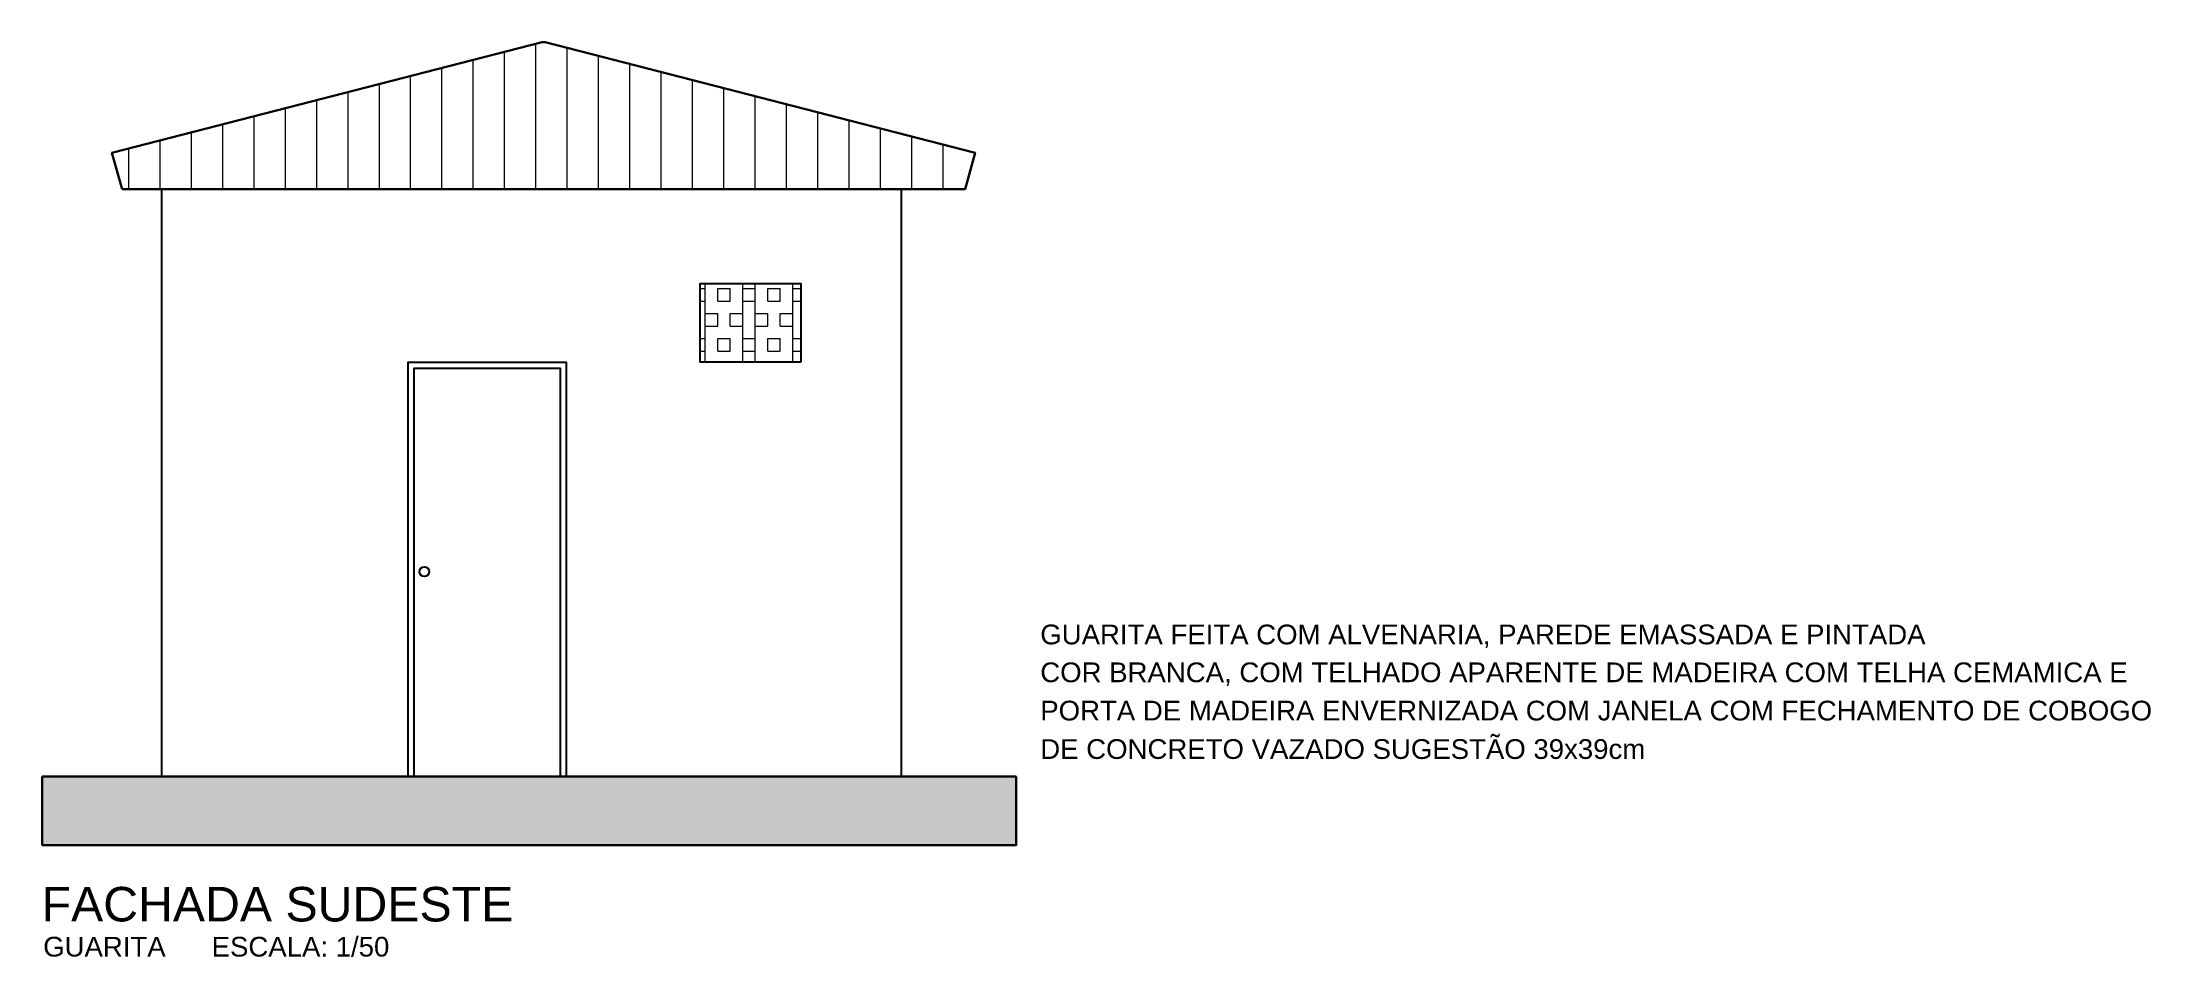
# Model space of a CAD drawing. Header units: metres. Extents: x 929 to 1666, y 1128 to 1372.
# Drawn here: x 1508 to 1518.69, y 1160.12 to 1164.76 of the extents above; entities that cross this region are included whole.
import ezdxf

# ---------------------------------------------------------------- set-up
doc = ezdxf.new("R2010")
doc.units = ezdxf.units.M
doc.layers.add('KIRYA - ELEVAÇÃO 02', color=2, linetype='Continuous')
doc.layers.add('KIRYA - TEXTO', color=7, linetype='Continuous')
for name, color, linetype, lineweight in [('KIRYA - ELEVAÇÃO 03', 3, 'Continuous', 30), ('KIRYA - HACHURA', 251, 'Continuous', 5), ('KIRYA - PAREDE VISTA', 7, 'Continuous', 15)]:
    doc.layers.add(name, color=color, linetype=linetype, lineweight=lineweight)
doc.styles.add('EA_140_1-50', font='swissl.ttf', dxfattribs={"height": 0.175})
doc.styles.add('EA_80_1-50', font='swissl.ttf', dxfattribs={"height": 0.1})

msp = doc.modelspace()

# ---------------------------------------------------------------- texts
at = {"layer": 'KIRYA - TEXTO'}
for s, height, style, p in [('GUARITA FEITA COM ALVENARIA, PAREDE EMASSADA E PINTADA', 0.1, 'EA_80_1-50', (1513.062, 1161.707)), ('COR BRANCA, COM TELHADO APARENTE DE MADEIRA COM TELHA CEMAMICA E', 0.1, 'EA_80_1-50', (1513.062, 1161.515)), ('PORTA DE MADEIRA ENVERNIZADA COM JANELA COM FECHAMENTO DE COBOGO', 0.1, 'EA_80_1-50', (1513.062, 1161.321)), ('DE CONCRETO VAZADO SUGESTÃO 39x39cm', 0.1, 'EA_80_1-50', (1513.062, 1161.126)), ('FACHADA SUDESTE', 0.175, 'EA_140_1-50', (1508.001, 1160.302)), ('GUARITA      ESCALA: 1/50', 0.1, 'EA_80_1-50', (1508.009, 1160.124))]:
    msp.add_text(s, height=height, dxfattribs=dict(at, style=style)).set_placement(p)

# ---------------------------------------------------------------- hatches: boundary and pattern name
at = {"layer": 'KIRYA - HACHURA', "true_color": 0xc7c8ca}
h = msp.add_hatch(dxfattribs=at)
h.set_pattern_fill('ANSI31', color=9, scale=0.05, angle=45)
h.paths.add_polyline_path([(1510.553, 1164.76), (1510.537, 1164.76), (1508.357, 1164.198), (1508.409, 1164.015), (1512.681, 1164.015), (1512.732, 1164.198)])
at = {"layer": 'KIRYA - PAREDE VISTA', "true_color": 0x939598}
h = msp.add_hatch(dxfattribs=at)
h.set_pattern_fill('BOX', color=252, scale=0.01)
h.paths.add_polyline_path([(1511.849, 1163.537), (1511.339, 1163.537), (1511.339, 1163.137), (1511.849, 1163.137)])
at = {"layer": 'KIRYA - PAREDE VISTA', "true_color": 0xc7c8ca}
h = msp.add_hatch(color=9, dxfattribs=at)
h.dxf.hatch_style = 1
h.paths.add_polyline_path([(1512.94, 1161.037), (1508.004, 1161.037), (1508.004, 1160.689), (1512.94, 1160.689)])

# ---------------------------------------------------------------- linework, layer by layer
at = {"layer": 'KIRYA - ELEVAÇÃO 02'}
for points in [[(1508.609, 1164.015), (1508.609, 1161.037), (1512.359, 1161.037), (1512.359, 1164.015)], [(1511.849, 1163.137), (1511.339, 1163.137), (1511.339, 1163.537), (1511.849, 1163.537), (1511.849, 1163.137)], [(1509.859, 1161.037), (1509.859, 1163.137), (1510.659, 1163.137), (1510.659, 1161.037)], [(1509.889, 1161.037), (1509.889, 1163.107), (1510.629, 1163.107), (1510.629, 1161.037)]]:
    msp.add_lwpolyline(points, dxfattribs=at)
msp.add_circle((1509.941, 1162.075), 0.0249, dxfattribs=at)
at = {"layer": 'KIRYA - ELEVAÇÃO 03'}
for points in [[(1508.409, 1164.015), (1512.681, 1164.015), (1512.732, 1164.198), (1510.553, 1164.76), (1510.537, 1164.76), (1508.357, 1164.198), (1508.409, 1164.015)], [(1508.004, 1161.037), (1512.94, 1161.037)], [(1508.004, 1161.037), (1508.004, 1160.689), (1512.94, 1160.689), (1512.94, 1161.037)]]:
    msp.add_lwpolyline(points, dxfattribs=at)

msp.set_redraw_order([(e.dxf.handle, doc.entitydb.next_handle()) for e in msp.query("TEXT MTEXT ATTDEF DIMENSION ARC_DIMENSION")])  # texts and dimensions are drawn at this point

doc.saveas('drawing.dxf')
